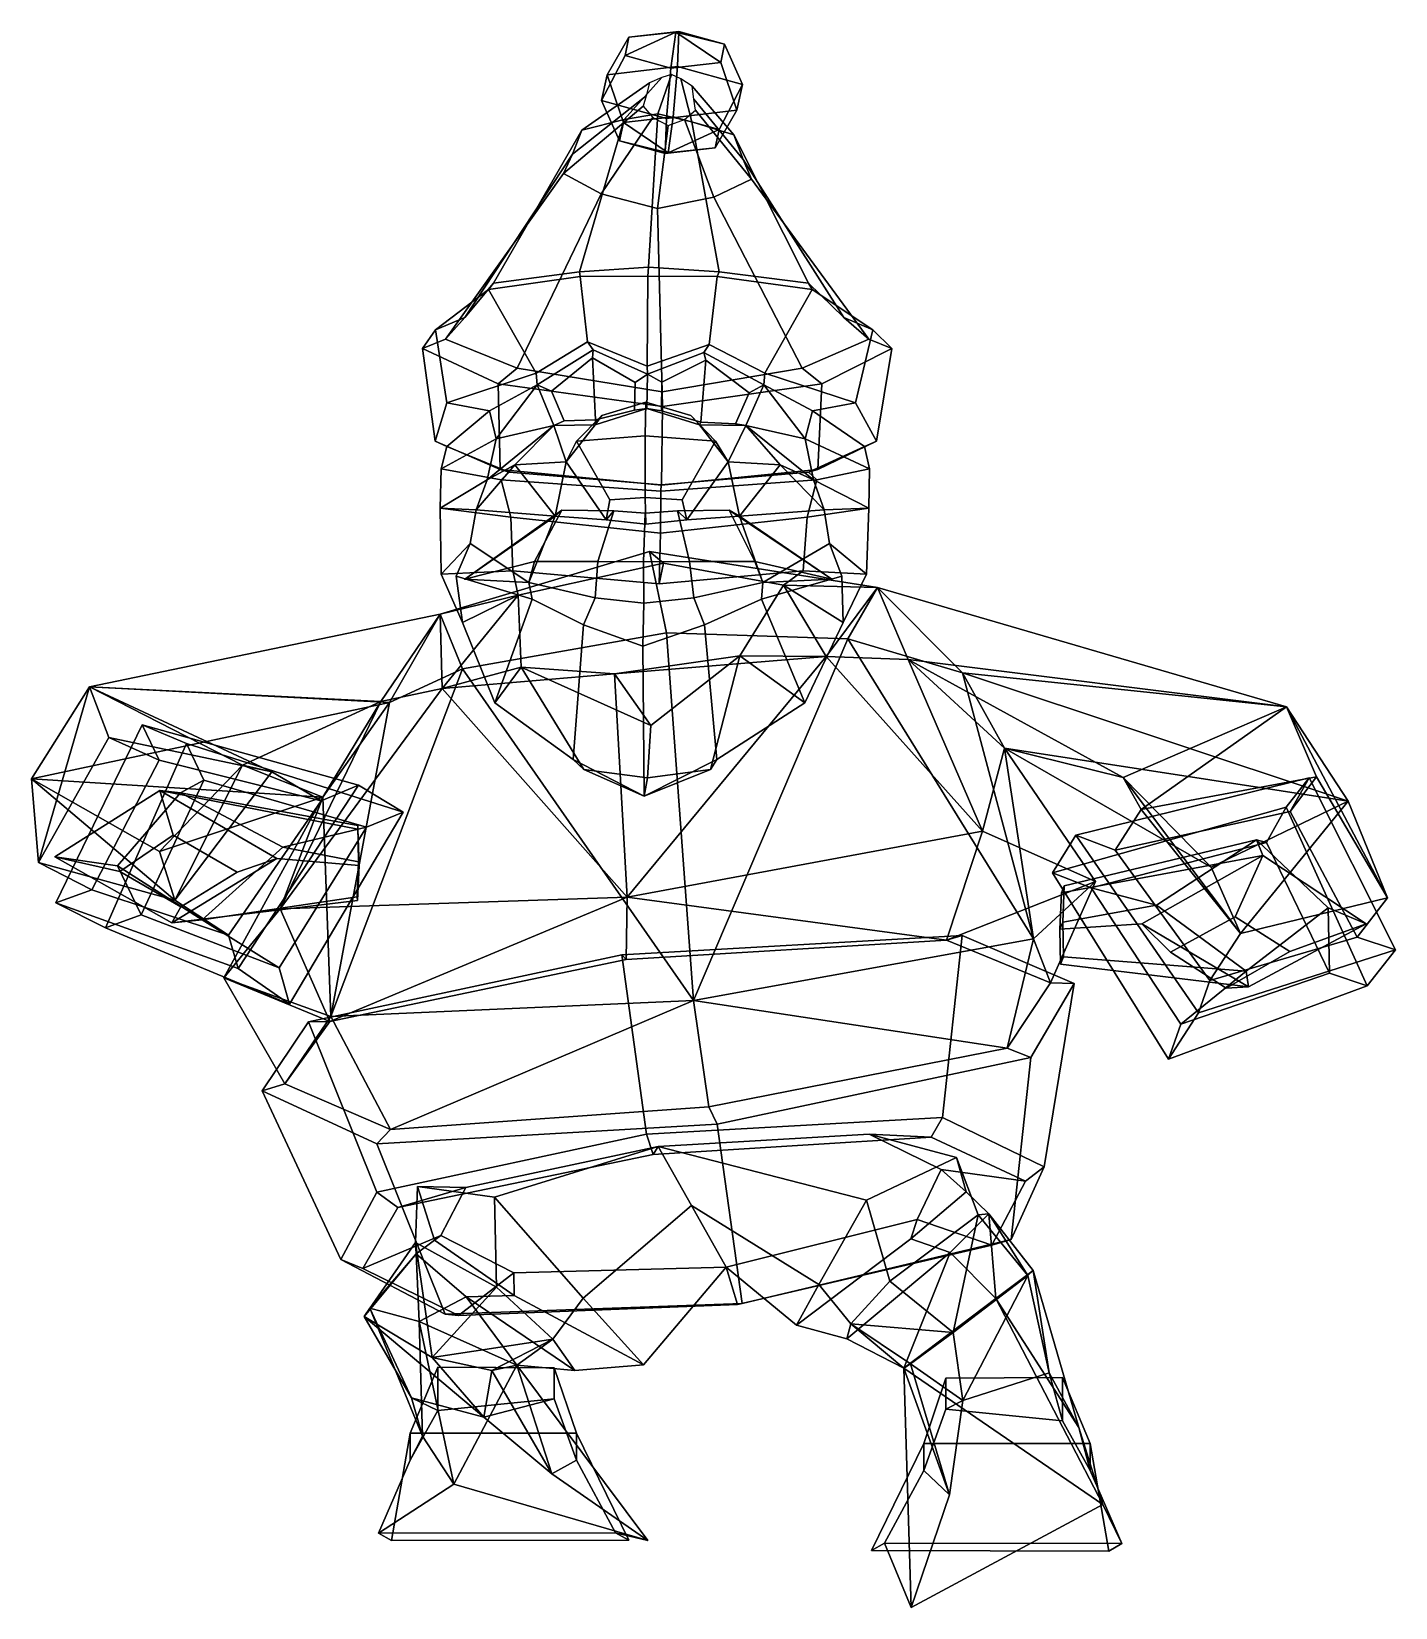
# Model space of a CAD drawing. Extents: x -198 to 201, y -173 to 289.
import ezdxf

# ---------------------------------------------------------------- set-up
doc = ezdxf.new("R2010")
doc.units = 0

msp = doc.modelspace()

# ---------------------------------------------------------------- linework, layer by layer
for p in [(-71.050079, 128.455215, 104.336121), (36.348152, 128.455215, 108.256241)]:
    msp.add_point(p)
for points in [[(-31.06127, 268.589142, -19.453114), (-24.20812, 281.7659, -16.313005), (-23.064241, 287.126831, -30.512926), (-29.443573, 276.170654, -39.534912)], [(-23.064241, 287.126831, -30.512926), (-8.489951, 288.801422, -36.947487), (-8.8324, 278.538818, -48.634682), (-29.443573, 276.170654, -39.534912)], [(-10.777716, 278.079529, -8.547587), (-9.29573, 288.611145, -20.34284), (-24.20812, 281.7659, -16.313005)], [(-24.20812, 281.7659, -16.313005), (-9.29573, 288.611145, -20.34284), (-23.064241, 287.126831, -30.512926)], [(-9.29573, 288.611145, -20.34284), (-8.489951, 288.801422, -36.947487), (-23.064241, 287.126831, -30.512926)], [(-10.777716, 278.079529, -8.547587), (3.796602, 279.754089, -14.982089), (-9.29573, 288.611145, -20.34284)], [(-9.29573, 288.611145, -20.34284), (4.940482, 285.115021, -29.182009), (-8.489951, 288.801422, -36.947487)], [(3.796602, 279.754089, -14.982089), (4.940482, 285.115021, -29.182009), (-9.29573, 288.611145, -20.34284)], [(4.940482, 285.115021, -29.182009), (10.161077, 273.325531, -37.652714), (-8.8324, 278.538818, -48.634682), (-8.489951, 288.801422, -36.947487)], [(-12.067785, 263.375854, -8.471176), (-10.777716, 278.079529, -8.547587), (-24.20812, 281.7659, -16.313005), (-31.06127, 268.589142, -19.453114)], [(8.543381, 265.744019, -17.570917), (10.161077, 273.325531, -37.652714), (4.940482, 285.115021, -29.182009), (3.796602, 279.754089, -14.982089)], [(-24.696762, 262.160522, -42.123684), (-29.443573, 276.170654, -39.534912), (-8.8324, 278.538818, -48.634682), (-10.122472, 263.835114, -48.558243)], [(-12.067785, 263.375854, -8.471176), (8.543381, 265.744019, -17.570917), (3.796602, 279.754089, -14.982089), (-10.777716, 278.079529, -8.547587)], [(3.307959, 260.148712, -40.792767), (-10.122472, 263.835114, -48.558243), (-8.8324, 278.538818, -48.634682), (10.161077, 273.325531, -37.652714)], [(-17.006067, 273.734985, -17.50317), (-18.027136, 269.957275, -19.349293), (-39.625137, 252.912521, 25.135687), (-36.818115, 259.935181, 35.981495)], [(-13.447915, 275.349091, -16.4613), (-17.006067, 273.734985, -17.50317), (-36.818115, 259.935181, 35.981495), (-24.495626, 263.008026, 41.699009)], [(-31.06127, 268.589142, -19.453114), (-29.443573, 276.170654, -39.534912), (-24.696762, 262.160522, -42.123684), (-25.840643, 256.799622, -27.923761)], [(-10.603908, 276.235962, -15.816788), (-13.447915, 275.349091, -16.4613), (-24.495626, 263.008026, 41.699009), (-14.557623, 264.71698, 45.148949)], [(-10.603908, 276.235962, -15.816788), (-14.557623, 264.71698, 45.148949), (-4.645287, 262.398163, 42.517155), (-7.901214, 274.950653, -16.197695)], [(-7.901214, 274.950653, -16.197695), (-4.645287, 262.398163, 42.517155), (7.633221, 258.569427, 37.813583), (-4.585207, 272.842682, -16.912872)], [(-4.585207, 272.842682, -16.912872), (7.633221, 258.569427, 37.813583), (10.349657, 251.37706, 27.195433), (-4.062878, 268.954102, -18.685646)], [(8.543381, 265.744019, -17.570917), (2.164079, 254.787811, -26.592844), (3.307959, 260.148712, -40.792767), (10.161077, 273.325531, -37.652714)], [(-18.027136, 269.957275, -19.349293), (-18.934801, 266.916046, -20.842447), (-42.190113, 247.256989, 16.374603), (-39.625137, 252.912521, 25.135687)], [(-12.067785, 263.375854, -8.471176), (-31.06127, 268.589142, -19.453114), (-25.840643, 256.799622, -27.923761), (-12.410236, 253.113251, -20.158344)], [(-4.062878, 268.954102, -18.685646), (10.349657, 251.37706, 27.195433), (12.841571, 245.566147, 18.642773), (-3.557517, 265.811371, -20.111645)], [(-62.720924, 215.134155, 73.051201), (-37.520065, 218.461319, 86.868484), (-24.495626, 263.008026, 41.699009), (-36.818115, 259.935181, 35.981495)], [(-18.934801, 266.916046, -20.842447), (-16.04373, 263.671783, -22.122456), (-31.175653, 241.313126, 8.36776), (-42.190113, 247.256989, 16.374603)], [(-17.361423, 219.810532, 95.146271), (-14.557623, 264.71698, 45.148949), (-24.495626, 263.008026, 41.699009), (-37.520065, 218.461319, 86.868484)], [(-16.04373, 263.671783, -22.122456), (-11.575263, 261.305054, -22.865013), (-14.734052, 237.031601, 3.345424), (-31.175653, 241.313126, 8.36776)], [(-11.604473, 253.303467, -36.762936), (-24.696762, 262.160522, -42.123684), (-10.122472, 263.835114, -48.558243)], [(-17.361423, 219.810532, 95.146271), (3.347054, 218.461319, 88.360161), (-4.645287, 262.398163, 42.517155), (-14.557623, 264.71698, 45.148949)], [(-6.84186, 263.010712, -21.685137), (1.755671, 240.301315, 9.725045), (-14.734052, 237.031601, 3.345424), (-11.575263, 261.305054, -22.865013)], [(-12.067785, 263.375854, -8.471176), (-12.410236, 253.113251, -20.158344), (2.164079, 254.787811, -26.592844), (8.543381, 265.744019, -17.570917)], [(-11.604473, 253.303467, -36.762936), (-10.122472, 263.835114, -48.558243), (3.307959, 260.148712, -40.792767)], [(-3.557517, 265.811371, -20.111645), (12.841571, 245.566147, 18.642773), (1.755671, 240.301315, 9.725045), (-6.84186, 263.010712, -21.685137)], [(-71.071281, 205.081528, 45.725235), (-62.720924, 215.134155, 73.051201), (-36.818115, 259.935181, 35.981495), (-39.625137, 252.912521, 25.135687)], [(-25.840643, 256.799622, -27.923761), (-24.696762, 262.160522, -42.123684), (-11.604473, 253.303467, -36.762936)], [(2.164079, 254.787811, -26.592844), (-11.604473, 253.303467, -36.762936), (3.307959, 260.148712, -40.792767)], [(29.488205, 215.134155, 76.416908), (7.633221, 258.569427, 37.813583), (-4.645287, 262.398163, 42.517155), (3.347054, 218.461319, 88.360161)], [(39.808533, 205.081528, 49.772442), (10.349657, 251.37706, 27.195433), (7.633221, 258.569427, 37.813583), (29.488205, 215.134155, 76.416908)], [(-12.410236, 253.113251, -20.158344), (-25.840643, 256.799622, -27.923761), (-11.604473, 253.303467, -36.762936)], [(-12.410236, 253.113251, -20.158344), (-11.604473, 253.303467, -36.762936), (2.164079, 254.787811, -26.592844)], [(-76.708496, 198.789337, 22.552797), (-71.071281, 205.081528, 45.725235), (-39.625137, 252.912521, 25.135687), (-42.190113, 247.256989, 16.374603)], [(47.120121, 198.789337, 27.072645), (12.841571, 245.566147, 18.642773), (10.349657, 251.37706, 27.195433), (39.808533, 205.081528, 49.772442)], [(-55.743332, 190.250748, 3.058831), (-76.708496, 198.789337, 22.552797), (-42.190113, 247.256989, 16.374603), (-31.175653, 241.313126, 8.36776)], [(27.631927, 190.250748, 6.102097), (1.755671, 240.301315, 9.725045), (12.841571, 245.566147, 18.642773), (47.120121, 198.789337, 27.072645)], [(-13.374634, 183.362015, -14.078478), (-55.743332, 190.250748, 3.058831), (-31.175653, 241.313126, 8.36776), (-14.734052, 237.031601, 3.345424)], [(-13.374634, 183.362015, -14.078478), (-14.734052, 237.031601, 3.345424), (1.755671, 240.301315, 9.725045), (27.631927, 190.250748, 6.102097)], [(-37.314274, 217.060028, 92.240631), (-37.520065, 218.461319, 86.868484), (-62.720924, 215.134155, 73.051201), (-64.190781, 213.30127, 78.127312)], [(-35.157627, 197.953827, 99.919212), (-37.314274, 217.060028, 92.240631), (-64.190781, 213.30127, 78.127312), (-50.217987, 188.760406, 89.285301)], [(-17.514179, 217.225815, 99.331207), (-17.361423, 219.810532, 95.146271), (-37.520065, 218.461319, 86.868484), (-37.314274, 217.060028, 92.240631)], [(-17.763557, 190.836304, 106.16333), (-17.514179, 217.225815, 99.331207), (-37.314274, 217.060028, 92.240631), (-35.157627, 197.953827, 99.919212)], [(-17.763557, 190.836304, 106.16333), (0.449171, 197.219086, 101.415512), (2.750162, 217.060028, 93.703018), (-17.514179, 217.225815, 99.331207)], [(-17.514179, 217.225815, 99.331207), (2.750162, 217.060028, 93.703018), (3.347054, 218.461319, 88.360161), (-17.361423, 219.810532, 95.146271)], [(0.449171, 197.219086, 101.415512), (16.735472, 188.760406, 91.729164), (30.584078, 213.30127, 81.586678), (2.750162, 217.060028, 93.703018)], [(2.750162, 217.060028, 93.703018), (30.584078, 213.30127, 81.586678), (29.488205, 215.134155, 76.416908), (3.347054, 218.461319, 88.360161)], [(-64.190781, 213.30127, 78.127312), (-62.720924, 215.134155, 73.051201), (-71.071281, 205.081528, 45.725235), (-79.716049, 201.524338, 47.479832)], [(-50.217987, 188.760406, 89.285301), (-64.190781, 213.30127, 78.127312), (-79.716049, 201.524338, 47.479832), (-76.367157, 180.071411, 70.375542)], [(16.735472, 188.760406, 91.729164), (43.293186, 180.071411, 74.74324), (48.302364, 201.524338, 52.152607), (30.584078, 213.30127, 81.586678)], [(30.584078, 213.30127, 81.586678), (48.302364, 201.524338, 52.152607), (39.808533, 205.081528, 49.772442), (29.488205, 215.134155, 76.416908)], [(-79.716049, 201.524338, 47.479832), (-71.071281, 205.081528, 45.725235), (-76.708496, 198.789337, 22.552797), (-83.439171, 196.041107, 21.278479)], [(48.302364, 201.524338, 52.152607), (53.925785, 196.041107, 26.29241), (47.120121, 198.789337, 27.072645), (39.808533, 205.081528, 49.772442)], [(-76.367157, 180.071411, 70.375542), (-79.716049, 201.524338, 47.479832), (-83.439171, 196.041107, 21.278479), (-79.736031, 168.874542, 33.116993)], [(-83.439171, 196.041107, 21.278479), (-76.708496, 198.789337, 22.552797), (-55.743332, 190.250748, 3.058831), (-61.349529, 185.648163, 0.033738)], [(53.925785, 196.041107, 26.29241), (33.443752, 185.648163, 3.493771), (27.631927, 190.250748, 6.102097), (47.120121, 198.789337, 27.072645)], [(43.293186, 180.071411, 74.74324), (49.369415, 168.874542, 37.829445), (53.925785, 196.041107, 26.29241), (48.302364, 201.524338, 52.152607)], [(-79.736031, 168.874542, 33.116993), (-83.439171, 196.041107, 21.278479), (-61.349529, 185.648163, 0.033738), (-60.72176, 160.615875, 8.197614)], [(-35.157627, 197.953827, 99.919212), (-50.217987, 188.760406, 89.285301), (-49.878128, 185.357773, 88.266167), (-33.502556, 195.608307, 99.013283)], [(-33.690514, 193.304886, 96.830078), (-33.502556, 195.608307, 99.013283), (-49.878128, 185.357773, 88.266167), (-45.731647, 183.525085, 88.564758)], [(-17.763557, 190.836304, 106.16333), (-35.157627, 197.953827, 99.919212), (-33.502556, 195.608307, 99.013283), (-17.671362, 188.468582, 103.637466)], [(-33.690514, 193.304886, 96.830078), (-21.280371, 186.045181, 100.955727), (-17.671362, 188.468582, 103.637466), (-33.502556, 195.608307, 99.013283)], [(-17.763557, 190.836304, 106.16333), (-17.671362, 188.468582, 103.637466), (-1.135453, 194.87355, 100.391335), (0.449171, 197.219086, 101.415512)], [(-0.524357, 192.62796, 98.007912), (-1.135453, 194.87355, 100.391335), (-17.671362, 188.468582, 103.637466), (-13.414076, 186.193481, 101.395004)], [(0.449171, 197.219086, 101.415512), (-1.135453, 194.87355, 100.391335), (16.470816, 185.357773, 90.687958), (16.735472, 188.760406, 91.729164)], [(-0.524357, 192.62796, 98.007912), (12.160519, 183.081757, 88.133011), (16.470816, 185.357773, 90.687958), (-1.135453, 194.87355, 100.391335)], [(49.369415, 168.874542, 37.829445), (32.222473, 160.615875, 11.590155), (33.443752, 185.648163, 3.493771), (53.925785, 196.041107, 26.29241)], [(-61.349529, 185.648163, 0.033738), (-55.743332, 190.250748, 3.058831), (-13.374634, 183.362015, -14.078478), (-13.239985, 179.068069, -17.767389)], [(-32.867844, 175.163101, 99.768433), (-33.690514, 193.304886, 96.830078), (-45.731647, 183.525085, 88.564758), (-42.05891, 174.89064, 94.088188)], [(-21.280371, 186.045181, 100.955727), (-33.690514, 193.304886, 96.830078), (-32.867844, 175.163101, 99.768433), (-21.392225, 177.934814, 104.020149)], [(-13.414076, 186.193481, 101.395004), (-13.536622, 177.774292, 104.75238), (-1.973879, 174.466888, 100.411911), (-0.524357, 192.62796, 98.007912)], [(33.443752, 185.648163, 3.493771), (-13.239985, 179.068069, -17.767389), (-13.374634, 183.362015, -14.078478), (27.631927, 190.250748, 6.102097)], [(-1.973879, 174.466888, 100.411911), (8.139403, 173.986969, 94.220963), (12.160519, 183.081757, 88.133011), (-0.524357, 192.62796, 98.007912)], [(-63.847141, 177.767029, 71.991493), (-49.878128, 185.357773, 88.266167), (-50.217987, 188.760406, 89.285301), (-76.367157, 180.071411, 70.375542)], [(-61.905876, 169.559921, 74.690918), (-49.878128, 185.357773, 88.266167), (-63.847141, 177.767029, 71.991493)], [(-45.041931, 173.436447, 95.433784), (-49.878128, 185.357773, 88.266167), (-61.905876, 169.559921, 74.690918)], [(-60.72176, 160.615875, 8.197614), (-61.349529, 185.648163, 0.033738), (-13.239985, 179.068069, -17.767389), (-13.528063, 155.996368, -9.875093)], [(-42.05891, 174.89064, 94.088188), (-45.731647, 183.525085, 88.564758), (-49.878128, 185.357773, 88.266167), (-45.041931, 173.436447, 95.433784)], [(-21.392225, 177.934814, 104.020149), (-17.809837, 178.41626, 107.431267), (-17.671362, 188.468582, 103.637466), (-21.280371, 186.045181, 100.955727)], [(-13.536622, 177.774292, 104.75238), (-13.414076, 186.193481, 101.395004), (-17.671362, 188.468582, 103.637466), (-17.809837, 178.41626, 107.431267)], [(32.222473, 160.615875, 11.590155), (-13.528063, 155.996368, -9.875093), (-13.239985, 179.068069, -17.767389), (33.443752, 185.648163, 3.493771)], [(8.139403, 173.986969, 94.220963), (11.124932, 173.436447, 97.483925), (16.470816, 185.357773, 90.687958), (12.160519, 183.081757, 88.133011)], [(11.124932, 173.436447, 97.483925), (28.555771, 169.559921, 77.992844), (16.470816, 185.357773, 90.687958)], [(30.688675, 177.767029, 75.442131), (43.293186, 180.071411, 74.74324), (16.735472, 188.760406, 91.729164), (16.470816, 185.357773, 90.687958)], [(28.555771, 169.559921, 77.992844), (30.688675, 177.767029, 75.442131), (16.470816, 185.357773, 90.687958)], [(-76.367157, 180.071411, 70.375542), (-79.736031, 168.874542, 33.116993), (-76.386086, 167.316055, 34.978184), (-63.847141, 177.767029, 71.991493)], [(-18.338703, 170.48584, 129.239761), (-18.082521, 180.328247, 122.221275), (-31.0187, 176.427734, 119.05162), (-38.445671, 168.898376, 122.069267)], [(-18.082521, 180.328247, 122.221275), (-17.809837, 178.41626, 107.431267), (-32.933727, 173.657166, 102.505188), (-31.0187, 176.427734, 119.05162)], [(-18.338703, 170.48584, 129.239761), (2.237518, 168.898376, 123.55423), (-4.949688, 176.427734, 120.003166), (-18.082521, 180.328247, 122.221275)], [(-18.082521, 180.328247, 122.221275), (-4.949688, 176.427734, 120.003166), (-2.367064, 173.657166, 103.620903), (-17.809837, 178.41626, 107.431267)], [(43.293186, 180.071411, 74.74324), (30.688675, 177.767029, 75.442131), (45.8927, 167.316055, 39.44146), (49.369415, 168.874542, 37.829445)], [(-63.847141, 177.767029, 71.991493), (-76.386086, 167.316055, 34.978184), (-78.049339, 160.836136, 37.929138), (-61.905876, 169.559921, 74.690918)], [(-38.445671, 168.898376, 122.069267), (-31.0187, 176.427734, 119.05162), (-32.933727, 173.657166, 102.505188), (-41.460571, 162.792542, 105.020775)], [(-32.867844, 175.163101, 99.768433), (-32.933727, 173.657166, 102.505188), (-17.809837, 178.41626, 107.431267), (-21.392225, 177.934814, 104.020149)], [(-1.973879, 174.466888, 100.411911), (-13.536622, 177.774292, 104.75238), (-17.809837, 178.41626, 107.431267), (-2.367064, 173.657166, 103.620903)], [(2.237518, 168.898376, 123.55423), (5.953695, 162.792542, 106.751434), (-2.367064, 173.657166, 103.620903), (-4.949688, 176.427734, 120.003166)], [(30.688675, 177.767029, 75.442131), (28.555771, 169.559921, 77.992844), (47.336376, 160.836136, 42.505821), (45.8927, 167.316055, 39.44146)], [(-64.53801, 157.606628, 77.632729), (-45.041931, 173.436447, 95.433784), (-61.905876, 169.559921, 74.690918)], [(-56.459682, 161.983902, 101.461334), (-45.041931, 173.436447, 95.433784), (-64.53801, 157.606628, 77.632729)], [(-56.459682, 161.983902, 101.461334), (-41.460571, 162.792542, 105.020775), (-45.041931, 173.436447, 95.433784)], [(-32.867844, 175.163101, 99.768433), (-42.05891, 174.89064, 94.088188), (-45.041931, 173.436447, 95.433784), (-32.933727, 173.657166, 102.505188)], [(-41.460571, 162.792542, 105.020775), (-32.933727, 173.657166, 102.505188), (-45.041931, 173.436447, 95.433784)], [(-1.973879, 174.466888, 100.411911), (-2.367064, 173.657166, 103.620903), (11.124932, 173.436447, 97.483925), (8.139403, 173.986969, 94.220963)], [(5.953695, 162.792542, 106.751434), (11.124932, 173.436447, 97.483925), (-2.367064, 173.657166, 103.620903)], [(21.172388, 161.983871, 104.294968), (11.124932, 173.436447, 97.483925), (5.953695, 162.792542, 106.751434)], [(21.172388, 161.983871, 104.294968), (30.966434, 157.606628, 81.118721), (11.124932, 173.436447, 97.483925)], [(30.966434, 157.606628, 81.118721), (28.555771, 169.559921, 77.992844), (11.124932, 173.436447, 97.483925)], [(-79.736031, 168.874542, 33.116993), (-60.72176, 160.615875, 8.197614), (-58.098881, 159.830551, 9.598696), (-76.386086, 167.316055, 34.978184)], [(-61.905876, 169.559921, 74.690918), (-78.049339, 160.836136, 37.929138), (-78.268761, 149.310364, 43.323635), (-64.53801, 157.606628, 77.632729)], [(-78.049339, 160.836136, 37.929138), (-76.386086, 167.316055, 34.978184), (-58.098881, 159.830551, 9.598696), (-60.42202, 157.615372, 7.740904)], [(-28.69442, 151.681732, 121.887657), (-38.445671, 168.898376, 122.069267), (-41.460571, 162.792542, 105.020775), (-29.749701, 145.823837, 109.72448)], [(-18.280691, 152.360489, 127.650406), (-18.338703, 170.48584, 129.239761), (-38.445671, 168.898376, 122.069267), (-28.69442, 151.681732, 121.887657)], [(-18.280691, 152.360489, 127.650406), (-7.474542, 151.681732, 122.662193), (2.237518, 168.898376, 123.55423), (-18.338703, 170.48584, 129.239761)], [(-7.474542, 151.681732, 122.662193), (-6.068936, 145.823837, 110.588844), (5.953695, 162.792542, 106.751434), (2.237518, 168.898376, 123.55423)], [(28.555771, 169.559921, 77.992844), (30.966434, 157.606628, 81.118721), (47.161934, 149.310364, 47.901962), (47.336376, 160.836136, 42.505821)], [(49.369415, 168.874542, 37.829445), (45.8927, 167.316055, 39.44146), (29.504431, 159.830551, 12.796288), (32.222473, 160.615875, 11.590155)], [(47.336376, 160.836136, 42.505821), (31.956821, 157.615341, 11.112808), (29.504431, 159.830551, 12.796288), (45.8927, 167.316055, 39.44146)], [(-67.768204, 148.817749, 79.274384), (-56.459682, 161.983902, 101.461334), (-64.53801, 157.606628, 77.632729)], [(-44.61433, 146.906631, 102.611732), (-56.459682, 161.983902, 101.461334), (-67.768204, 148.817749, 79.274384)], [(-44.61433, 146.906631, 102.611732), (-41.460571, 162.792542, 105.020775), (-56.459682, 161.983902, 101.461334)], [(-29.749701, 145.823837, 109.72448), (-41.460571, 162.792542, 105.020775), (-44.61433, 146.906631, 102.611732)], [(-6.068936, 145.823837, 110.588844), (9.27469, 146.906631, 104.578728), (5.953695, 162.792542, 106.751434)], [(9.27469, 146.906631, 104.578728), (21.172388, 161.983871, 104.294968), (5.953695, 162.792542, 106.751434)], [(9.27469, 146.906631, 104.578728), (34.068352, 148.817749, 82.991501), (21.172388, 161.983871, 104.294968)], [(34.068352, 148.817749, 82.991501), (30.966434, 157.606628, 81.118721), (21.172388, 161.983871, 104.294968)], [(-78.268761, 149.310364, 43.323635), (-78.049339, 160.836136, 37.929138), (-60.42202, 157.615372, 7.740904), (-57.637215, 146.644058, 9.199933)], [(-64.53801, 157.606628, 77.632729), (-78.268761, 149.310364, 43.323635), (-67.768204, 148.817749, 79.274384)], [(-60.72176, 160.615875, 8.197614), (-13.528063, 155.996368, -9.875093), (-13.667585, 156.110382, -6.052639), (-58.098881, 159.830551, 9.598696)], [(-60.42202, 157.615372, 7.740904), (-58.098881, 159.830551, 9.598696), (-13.667585, 156.110382, -6.052639), (-13.68095, 154.223053, -5.686501)], [(-57.637215, 146.644058, 9.199933), (-60.42202, 157.615372, 7.740904), (-13.68095, 154.223053, -5.686501), (-13.857588, 141.917786, -0.847471)], [(29.073059, 146.644058, 12.364929), (-13.857588, 141.917786, -0.847471), (-13.68095, 154.223053, -5.686501), (31.956821, 157.615341, 11.112808)], [(31.956821, 157.615341, 11.112808), (-13.68095, 154.223053, -5.686501), (-13.667585, 156.110382, -6.052639), (29.504431, 159.830551, 12.796288)], [(32.222473, 160.615875, 11.590155), (29.504431, 159.830551, 12.796288), (-13.667585, 156.110382, -6.052639), (-13.528063, 155.996368, -9.875093)], [(47.161934, 149.310364, 47.901962), (29.073059, 146.644058, 12.364929), (31.956821, 157.615341, 11.112808), (47.336376, 160.836136, 42.505821)], [(30.966434, 157.606628, 81.118721), (34.068352, 148.817749, 82.991501), (47.161934, 149.310364, 47.901962)], [(-18.280691, 152.360489, 127.650406), (-28.69442, 151.681732, 121.887657), (-29.749701, 145.823837, 109.72448), (-18.150896, 144.592728, 116.775101)], [(-18.280691, 152.360489, 127.650406), (-18.150896, 144.592728, 116.775101), (-6.068936, 145.823837, 110.588844), (-7.474542, 151.681732, 122.662193)], [(-69.529884, 138.911163, 82.051231), (-67.768204, 148.817749, 79.274384), (-78.268761, 149.310364, 43.323635), (-78.059418, 129.996933, 49.949379)], [(-78.059418, 129.996933, 49.949379), (-78.268761, 149.310364, 43.323635), (-57.637215, 146.644058, 9.199933), (-57.084942, 130.917526, 16.525433)], [(-50.656494, 133.714996, 123.363312), (-42.69643, 148.70108, 117.096527), (-71.050079, 128.455215, 104.336121)], [(-42.69643, 148.70108, 117.096527), (-44.61433, 146.906631, 102.611732), (-71.050079, 128.455215, 104.336121)], [(-69.529884, 138.911163, 82.051231), (-52.387867, 127.526726, 114.226685), (-44.61433, 146.906631, 102.611732), (-67.768204, 148.817749, 79.274384)], [(-27.526394, 148.488235, 117.831802), (-42.69643, 148.70108, 117.096527), (-50.656494, 133.714996, 123.363312), (-32.185879, 133.632217, 133.281174)], [(-42.69643, 148.70108, 117.096527), (-27.526394, 148.488235, 117.831802), (-29.749701, 145.823837, 109.72448), (-44.61433, 146.906631, 102.611732)], [(-32.185879, 133.632217, 133.281174), (-18.798105, 133.597839, 134.506454), (-18.315125, 147.807602, 121.274399), (-27.526394, 148.488235, 117.831802)], [(-18.315125, 147.807602, 121.274399), (-18.150896, 144.592728, 116.775101), (-29.749701, 145.823837, 109.72448), (-27.526394, 148.488235, 117.831802)], [(-5.356632, 133.632217, 134.260452), (-8.877385, 148.488235, 118.512505), (-18.315125, 147.807602, 121.274399), (-18.798105, 133.597839, 134.506454)], [(-18.315125, 147.807602, 121.274399), (-8.877385, 148.488235, 118.512505), (-6.068936, 145.823837, 110.588844), (-18.150896, 144.592728, 116.775101)], [(-8.877385, 148.488235, 118.512505), (-5.356632, 133.632217, 134.260452), (13.787889, 133.714996, 125.715584), (6.305886, 148.70105, 118.885155)], [(6.305886, 148.70105, 118.885155), (9.27469, 146.906631, 104.578728), (-6.068936, 145.823837, 110.588844), (-8.877385, 148.488235, 118.512505)], [(13.787889, 133.714996, 125.715584), (36.348152, 128.455215, 108.256241), (6.305886, 148.70105, 118.885155)], [(6.305886, 148.70105, 118.885155), (36.348152, 128.455215, 108.256241), (9.27469, 146.906631, 104.578728)], [(35.622894, 138.911163, 85.889389), (34.068352, 148.817749, 82.991501), (9.27469, 146.906631, 104.578728), (16.180754, 127.526726, 116.729492)], [(46.470108, 129.996933, 54.494808), (27.988197, 130.917526, 19.630671), (29.073059, 146.644058, 12.364929), (47.161934, 149.310364, 47.901962)], [(35.622894, 138.911163, 85.889389), (46.470108, 129.996933, 54.494808), (47.161934, 149.310364, 47.901962), (34.068352, 148.817749, 82.991501)], [(-71.050079, 128.455215, 104.336121), (-44.61433, 146.906631, 102.611732), (-52.387867, 127.526726, 114.226685)], [(-57.084942, 130.917526, 16.525433), (-57.637215, 146.644058, 9.199933), (-13.857588, 141.917786, -0.847471), (-14.174002, 127.097603, 7.821255)], [(27.988197, 130.917526, 19.630671), (-14.174002, 127.097603, 7.821255), (-13.857588, 141.917786, -0.847471), (29.073059, 146.644058, 12.364929)], [(36.348152, 128.455215, 108.256241), (16.180754, 127.526726, 116.729492), (9.27469, 146.906631, 104.578728)], [(-71.822479, 115.786774, 58.351437), (-73.590584, 129.365646, 87.830315), (-69.529884, 138.911163, 82.051231), (-78.059418, 129.996933, 49.949379)], [(-69.529884, 138.911163, 82.051231), (-73.590584, 129.365646, 87.830315), (-51.380928, 122.607986, 105.992607), (-52.387867, 127.526726, 114.226685)], [(35.622894, 138.911163, 85.889389), (16.180754, 127.526726, 116.729492), (15.776796, 122.607986, 108.443924), (39.251472, 129.365646, 91.949142)], [(39.637211, 115.786774, 62.419804), (46.470108, 129.996933, 54.494808), (35.622894, 138.911163, 85.889389), (39.251472, 129.365646, 91.949142)], [(-17.015965, 136.553909, -12.478396), (-12.085341, 112.827469, -62.181957), (-71.748589, 102.279053, -58.894566), (-78.26944, 118.20443, -13.54914)], [(-17.015965, 136.553909, -12.478396), (-78.26944, 118.20443, -13.54914), (-55.527271, 123.820152, 24.383326), (-12.974559, 133.131775, 2.918641)], [(-17.015965, 136.553909, -12.478396), (49.725574, 126.088821, -10.43744), (40.977703, 110.995811, -53.524021), (-12.085341, 112.827469, -62.181957)], [(-12.974559, 133.131775, 2.918641), (22.204844, 126.73011, 27.231667), (49.725574, 126.088821, -10.43744), (-17.015965, 136.553909, -12.478396)], [(-71.822479, 115.786774, 58.351437), (-78.059418, 129.996933, 49.949379), (-57.084942, 130.917526, 16.525433), (-55.527271, 123.820152, 24.383326)], [(-51.380928, 122.607986, 105.992607), (-73.590584, 129.365646, 87.830315), (-71.822479, 115.786774, 58.351437), (-62.264828, 92.335121, 81.992661)], [(-52.387867, 127.526726, 114.226685), (-50.656494, 133.714996, 123.363312), (-71.050079, 128.455215, 104.336121)], [(-55.527271, 123.820152, 24.383326), (-57.084942, 130.917526, 16.525433), (-14.174002, 127.097603, 7.821255), (-12.974559, 133.131775, 2.918641)], [(-32.185879, 133.632217, 133.281174), (-50.656494, 133.714996, 123.363312), (-52.387867, 127.526726, 114.226685), (-32.939861, 122.985992, 125.563896)], [(-18.798105, 133.597839, 134.506454), (-32.185879, 133.632217, 133.281174), (-32.939861, 122.985992, 125.563896), (-18.717705, 121.492767, 132.303665)], [(-18.798105, 133.597839, 134.506454), (-18.717705, 121.492767, 132.303665), (-4.042033, 122.985992, 126.618698), (-5.356632, 133.632217, 134.260452)], [(22.204844, 126.73011, 27.231667), (-12.974559, 133.131775, 2.918641), (-14.174002, 127.097603, 7.821255), (27.988197, 130.917526, 19.630671)], [(-5.356632, 133.632217, 134.260452), (-4.042033, 122.985992, 126.618698), (16.180754, 127.526726, 116.729492), (13.787889, 133.714996, 125.715584)], [(16.180754, 127.526726, 116.729492), (36.348152, 128.455215, 108.256241), (13.787889, 133.714996, 125.715584)], [(15.776796, 122.607986, 108.443924), (28.381437, 92.335121, 85.301323), (39.637211, 115.786774, 62.419804), (39.251472, 129.365646, 91.949142)], [(39.637211, 115.786774, 62.419804), (22.204844, 126.73011, 27.231667), (27.988197, 130.917526, 19.630671), (46.470108, 129.996933, 54.494808)], [(-36.382179, 115.109879, 129.724655), (-32.939861, 122.985992, 125.563896), (-52.387867, 127.526726, 114.226685), (-51.380928, 122.607986, 105.992607)], [(-0.912215, 115.109879, 131.019333), (15.776796, 122.607986, 108.443924), (16.180754, 127.526726, 116.729492), (-4.042033, 122.985992, 126.618698)], [(28.381437, 92.335121, 85.301323), (9.371877, 106.037689, 58.098328), (22.204844, 126.73011, 27.231667), (39.637211, 115.786774, 62.419804)], [(34.639545, 105.882332, 45.141018), (22.204844, 126.73011, 27.231667), (9.371877, 106.037689, 58.098328)], [(49.725574, 126.088821, -10.43744), (22.204844, 126.73011, 27.231667), (34.639545, 105.882332, 45.141018)], [(58.651009, 105.014595, 33.708412), (49.725574, 126.088821, -10.43744), (34.639545, 105.882332, 45.141018)], [(74.547562, 101.041908, -41.586048), (40.977703, 110.995811, -53.524021), (49.725574, 126.088821, -10.43744)], [(58.651009, 105.014595, 33.708412), (169.415436, 91.105835, 39.230137), (49.725574, 126.088821, -10.43744)], [(74.547562, 101.041908, -41.586048), (49.725574, 126.088821, -10.43744), (169.415436, 91.105835, 39.230137)], [(-78.26944, 118.20443, -13.54914), (-77.756493, 96.500938, 39.35622), (-55.527271, 123.820152, 24.383326)], [(-77.756493, 96.500938, 39.35622), (-54.58395, 102.722778, 54.853603), (-55.527271, 123.820152, 24.383326)], [(-62.264828, 92.335121, 81.992661), (-71.822479, 115.786774, 58.351437), (-55.527271, 123.820152, 24.383326), (-54.58395, 102.722778, 54.853603)], [(-39.359581, 75.67588, 121.067993), (-36.382179, 115.109879, 129.724655), (-51.380928, 122.607986, 105.992607), (-62.264828, 92.335121, 81.992661)], [(-18.954475, 108.919502, 138.790421), (-18.717705, 121.492767, 132.303665), (-32.939861, 122.985992, 125.563896), (-36.382179, 115.109879, 129.724655)], [(-18.954475, 108.919502, 138.790421), (-0.912215, 115.109879, 131.019333), (-4.042033, 122.985992, 126.618698), (-18.717705, 121.492767, 132.303665)], [(2.688372, 75.67588, 122.602768), (28.381437, 92.335121, 85.301323), (15.776796, 122.607986, 108.443924), (-0.912215, 115.109879, 131.019333)], [(-95.64476, 92.681786, 26.912783), (-78.26944, 118.20443, -13.54914), (-180.944092, 96.938896, 19.699966)], [(-93.159302, 92.409416, -47.182228), (-180.944092, 96.938896, 19.699966), (-78.26944, 118.20443, -13.54914)], [(-95.64476, 92.681786, 26.912783), (-77.756493, 96.500938, 39.35622), (-78.26944, 118.20443, -13.54914)], [(-93.159302, 92.409416, -47.182228), (-78.26944, 118.20443, -13.54914), (-71.748589, 102.279053, -58.894566)], [(-4.191146, 5.172565, -112.112579), (-71.748589, 102.279053, -58.894566), (-12.085341, 112.827469, -62.181957)], [(-18.56547, 65.000404, 128.132904), (-18.954475, 108.919502, 138.790421), (-36.382179, 115.109879, 129.724655), (-39.359581, 75.67588, 121.067993)], [(-18.56547, 65.000404, 128.132904), (2.688372, 75.67588, 122.602768), (-0.912215, 115.109879, 131.019333), (-18.954475, 108.919502, 138.790421)], [(-4.191146, 5.172565, -112.112579), (-12.085341, 112.827469, -62.181957), (40.977703, 110.995811, -53.524021)], [(95.340736, 23.260372, -70.102264), (-4.191146, 5.172565, -112.112579), (40.977703, 110.995811, -53.524021)], [(95.340736, 23.260372, -70.102264), (40.977703, 110.995811, -53.524021), (74.547562, 101.041908, -41.586048)], [(-110.280182, 0.49747, -83.969437), (-71.748589, 102.279053, -58.894566), (-4.191146, 5.172565, -112.112579)], [(-110.280182, 0.49747, -83.969437), (-93.159302, 92.409416, -47.182228), (-71.748589, 102.279053, -58.894566)], [(-27.260723, 100.74482, 45.487583), (-54.58395, 102.722778, 54.853603), (-77.756493, 96.500938, 39.35622)], [(-39.359581, 75.67588, 121.067993), (-62.264828, 92.335121, 81.992661), (-54.58395, 102.722778, 54.853603), (-36.272934, 72.798264, 105.02742)], [(-36.272934, 72.798264, 105.02742), (-54.58395, 102.722778, 54.853603), (-16.615355, 85.64341, 74.706329), (-17.603918, 70.363892, 101.78965)], [(-16.615355, 85.64341, 74.706329), (-54.58395, 102.722778, 54.853603), (-27.260723, 100.74482, 45.487583)], [(-16.615355, 85.64341, 74.706329), (-27.260723, 100.74482, 45.487583), (9.371877, 106.037689, 58.098328)], [(-27.260723, 100.74482, 45.487583), (34.639545, 105.882332, 45.141018), (9.371877, 106.037689, 58.098328)], [(-23.550535, 35.424637, 113.678276), (34.639545, 105.882332, 45.141018), (-27.260723, 100.74482, 45.487583)], [(-23.550535, 35.424637, 113.678276), (80.449661, 54.77132, 87.114723), (34.639545, 105.882332, 45.141018)], [(0.779366, 72.798264, 106.379852), (-17.603918, 70.363892, 101.78965), (-16.615355, 85.64341, 74.706329), (9.371877, 106.037689, 58.098328)], [(2.688372, 75.67588, 122.602768), (0.779366, 72.798264, 106.379852), (9.371877, 106.037689, 58.098328), (28.381437, 92.335121, 85.301323)], [(80.449661, 54.77132, 87.114723), (58.651009, 105.014595, 33.708412), (34.639545, 105.882332, 45.141018)], [(80.449661, 54.77132, 87.114723), (86.832176, 79.012848, -4.426152), (58.651009, 105.014595, 33.708412)], [(86.832176, 79.012848, -4.426152), (121.656548, 70.467445, 52.942009), (58.651009, 105.014595, 33.708412)], [(58.651009, 105.014595, 33.708412), (121.656548, 70.467445, 52.942009), (169.415436, 91.105835, 39.230137)], [(-93.159302, 92.409416, -47.182228), (-197.931076, 70.009277, -9.329786), (-180.944092, 96.938896, 19.699966)], [(-195.9021, 45.563457, 70.616493), (-180.944092, 96.938896, 19.699966), (-197.931076, 70.009277, -9.329786)], [(-195.9021, 45.563457, 70.616493), (-175.274643, 82.153625, 72.111244), (-180.944092, 96.938896, 19.699966)], [(-95.64476, 92.681786, 26.912783), (-180.944092, 96.938896, 19.699966), (-136.200241, 74.011925, 37.800644)], [(-127.620346, 72.059998, 47.22266), (-136.200241, 74.011925, 37.800644), (-180.944092, 96.938896, 19.699966)], [(-127.620346, 72.059998, 47.22266), (-180.944092, 96.938896, 19.699966), (-175.274643, 82.153625, 72.111244)], [(-23.550535, 35.424637, 113.678276), (-27.260723, 100.74482, 45.487583), (-77.756493, 96.500938, 39.35622)], [(95.340736, 23.260372, -70.102264), (74.547562, 101.041908, -41.586048), (86.832176, 79.012848, -4.426152)], [(74.547562, 101.041908, -41.586048), (169.415436, 91.105835, 39.230137), (187.442429, 63.47752, 11.48145)], [(86.832176, 79.012848, -4.426152), (74.547562, 101.041908, -41.586048), (187.442429, 63.47752, 11.48145)], [(-112.691154, 64.726051, -15.065299), (-197.931076, 70.009277, -9.329786), (-93.159302, 92.409416, -47.182228)], [(-112.691154, 64.726051, -15.065299), (-95.64476, 92.681786, 26.912783), (-136.200241, 74.011925, 37.800644)], [(-23.550535, 35.424637, 113.678276), (-77.756493, 96.500938, 39.35622), (-125.171257, 32.008419, 73.247551)], [(-125.171257, 32.008419, 73.247551), (-77.756493, 96.500938, 39.35622), (-95.64476, 92.681786, 26.912783)], [(-125.171257, 32.008419, 73.247551), (-95.64476, 92.681786, 26.912783), (-112.691154, 64.726051, -15.065299)], [(-110.280182, 0.49747, -83.969437), (-112.691154, 64.726051, -15.065299), (-93.159302, 92.409416, -47.182228)], [(126.890358, 61.114571, 71.737579), (169.415436, 91.105835, 39.230137), (121.656548, 70.467445, 52.942009)], [(126.890358, 61.114571, 71.737579), (178.211777, 70.663292, 88.154655), (169.415436, 91.105835, 39.230137)], [(199.011826, 35.199131, 78.464699), (187.442429, 63.47752, 11.48145), (169.415436, 91.105835, 39.230137)], [(199.011826, 35.199131, 78.464699), (169.415436, 91.105835, 39.230137), (178.211777, 70.663292, 88.154655)], [(-176.254471, 26.4729, 136.944077), (-152.526779, 80.417946, 141.286575), (-165.496628, 85.811386, 111.00666), (-190.792389, 33.784515, 107.03038)], [(-190.792389, 33.784515, 107.03038), (-165.496628, 85.811386, 111.00666), (-160.608475, 75.546722, 105.689415), (-180.229965, 37.565067, 103.316353)], [(-102.213432, 68.157333, 76.682579), (-165.496628, 85.811386, 111.00666), (-152.526779, 80.417946, 141.286575), (-89.09951, 60.293152, 107.084145)], [(-102.213432, 68.157333, 76.682579), (-113.12471, 63.605091, 80.325592), (-160.608475, 75.546722, 105.689415), (-165.496628, 85.811386, 111.00666)], [(-180.229965, 37.565067, 103.316353), (-160.608475, 75.546722, 105.689415), (-175.274643, 82.153625, 72.111244), (-195.9021, 45.563457, 70.616493)], [(-176.254471, 26.4729, 136.944077), (-165.859558, 30.230982, 133.30014), (-147.482254, 69.633453, 135.741898), (-152.526779, 80.417946, 141.286575)], [(-175.274643, 82.153625, 72.111244), (-160.608475, 75.546722, 105.689415), (-113.12471, 63.605091, 80.325592), (-127.620346, 72.059998, 47.22266)], [(-89.09951, 60.293152, 107.084145), (-152.526779, 80.417946, 141.286575), (-147.482254, 69.633453, 135.741898), (-99.833069, 55.852394, 110.678978)], [(80.449661, 54.77132, 87.114723), (113.51004, 39.999737, 1.398028), (86.832176, 79.012848, -4.426152)], [(113.51004, 39.999737, 1.398028), (95.340736, 23.260372, -70.102264), (86.832176, 79.012848, -4.426152)], [(147.407166, 44.202831, 21.717772), (121.656548, 70.467445, 52.942009), (86.832176, 79.012848, -4.426152)], [(147.407166, 44.202831, 21.717772), (86.832176, 79.012848, -4.426152), (187.442429, 63.47752, 11.48145)], [(-160.428696, 48.806904, 4.60651), (-112.691154, 64.726051, -15.065299), (-136.200241, 74.011925, 37.800644)], [(-156.015945, 34.558086, 49.019127), (-160.428696, 48.806904, 4.60651), (-136.200241, 74.011925, 37.800644)], [(-156.015945, 34.558086, 49.019127), (-136.200241, 74.011925, 37.800644), (-127.620346, 72.059998, 47.22266)], [(-18.56547, 65.000404, 128.132904), (-39.359581, 75.67588, 121.067993), (-36.272934, 72.798264, 105.02742)], [(-18.56547, 65.000404, 128.132904), (0.779366, 72.798264, 106.379852), (2.688372, 75.67588, 122.602768)], [(-160.428696, 48.806904, 4.60651), (-197.931076, 70.009277, -9.329786), (-112.691154, 64.726051, -15.065299)], [(-156.015945, 34.558086, 49.019127), (-195.9021, 45.563457, 70.616493), (-197.931076, 70.009277, -9.329786)], [(-156.015945, 34.558086, 49.019127), (-197.931076, 70.009277, -9.329786), (-160.428696, 48.806904, 4.60651)], [(-172.750732, 44.627815, 122.759689), (-154.275787, 65.962967, 123.307465), (-147.482254, 69.633453, 135.741898), (-165.859558, 30.230982, 133.30014)], [(-127.620346, 72.059998, 47.22266), (-113.12471, 63.605091, 80.325592), (-140.263855, 24.334286, 81.015732), (-156.015945, 34.558086, 49.019127)], [(-124.412384, 50.049309, 117.497589), (-99.833069, 55.852394, 110.678978), (-147.482254, 69.633453, 135.741898), (-154.275787, 65.962967, 123.307465)], [(-18.56547, 65.000404, 128.132904), (-36.272934, 72.798264, 105.02742), (-17.603918, 70.363892, 101.78965)], [(-18.56547, 65.000404, 128.132904), (-17.603918, 70.363892, 101.78965), (0.779366, 72.798264, 106.379852)], [(107.758781, 53.597012, 104.860115), (100.96003, 42.515961, 136.097656), (169.319794, 61.777634, 159.786591), (176.058563, 70.386124, 128.404236)], [(107.758781, 53.597012, 104.860115), (176.058563, 70.386124, 128.404236), (170.475479, 60.484226, 122.935585), (119.272659, 49.148193, 105.804634)], [(178.211777, 70.663292, 88.154655), (126.890358, 61.114571, 71.737579), (119.272659, 49.148193, 105.804634), (170.475479, 60.484226, 122.935585)], [(155.968033, 24.734867, 63.675159), (121.656548, 70.467445, 52.942009), (147.407166, 44.202831, 21.717772)], [(155.968033, 24.734867, 63.675159), (126.890358, 61.114571, 71.737579), (121.656548, 70.467445, 52.942009)], [(193.016022, 9.437449, 144.684174), (201.318817, 19.978037, 113.586922), (176.058563, 70.386124, 128.404236), (169.319794, 61.777634, 159.786591)], [(190.151474, 23.679283, 112.415848), (199.011826, 35.199131, 78.464699), (178.211777, 70.663292, 88.154655), (170.475479, 60.484226, 122.935585)], [(201.318817, 19.978037, 113.586922), (190.151474, 23.679283, 112.415848), (170.475479, 60.484226, 122.935585), (176.058563, 70.386124, 128.404236)], [(-191.109619, 47.239902, 158.195343), (-160.391296, 66.643745, 158.528152), (-154.275787, 65.962967, 123.307465), (-172.750732, 44.627815, 122.759689)], [(-172.053787, 42.946598, 216.899704), (-156.464508, 53.512775, 228.142853), (-160.391296, 66.643745, 158.528152), (-191.109619, 47.239902, 158.195343)], [(-137.731506, 42.695347, 228.139786), (-126.092468, 46.732597, 173.061707), (-160.391296, 66.643745, 158.528152), (-156.464508, 53.512775, 228.142853)], [(-102.38549, 55.283752, 173.387115), (-102.424507, 56.385658, 160.101913), (-154.275787, 65.962967, 123.307465), (-160.391296, 66.643745, 158.528152)], [(-102.054848, 44.654747, 173.198898), (-102.38549, 55.283752, 173.387115), (-160.391296, 66.643745, 158.528152), (-126.092468, 46.732597, 173.061707)], [(-102.222351, 45.759377, 159.895416), (-124.412384, 50.049309, 117.497589), (-154.275787, 65.962967, 123.307465), (-102.424507, 56.385658, 160.101913)], [(-125.171257, 32.008419, 73.247551), (-112.691154, 64.726051, -15.065299), (-141.677414, 11.749666, -15.811934)], [(-141.677414, 11.749666, -15.811934), (-112.691154, 64.726051, -15.065299), (-110.280182, 0.49747, -83.969437)], [(-137.464905, 14.530169, 76.794998), (-140.263855, 24.334286, 81.015732), (-113.12471, 63.605091, 80.325592), (-102.213432, 68.157333, 76.682579)], [(-137.464905, 14.530169, 76.794998), (-102.213432, 68.157333, 76.682579), (-89.09951, 60.293152, 107.084145), (-122.391037, 4.121438, 106.586624)], [(-122.391037, 4.121438, 106.586624), (-89.09951, 60.293152, 107.084145), (-99.833069, 55.852394, 110.678978), (-125.428436, 14.705471, 111.15036)], [(100.96003, 42.515961, 136.097656), (112.287651, 38.175709, 137.042084), (163.551498, 51.37389, 154.064529), (169.319794, 61.777634, 159.786591)], [(126.890358, 61.114571, 71.737579), (155.968033, 24.734867, 63.675159), (146.945251, 11.063945, 96.693138), (119.272659, 49.148193, 105.804634)], [(155.968033, 24.734867, 63.675159), (147.407166, 44.202831, 21.717772), (187.442429, 63.47752, 11.48145)], [(155.968033, 24.734867, 63.675159), (187.442429, 63.47752, 11.48145), (199.011826, 35.199131, 78.464699)], [(193.016022, 9.437449, 144.684174), (169.319794, 61.777634, 159.786591), (163.551498, 51.37389, 154.064529), (182.027023, 13.116222, 143.547012)], [(-148.020966, 28.782274, 117.730125), (-125.428436, 14.705471, 111.15036), (-99.833069, 55.852394, 110.678978), (-124.412384, 50.049309, 117.497589)], [(-102.054848, 44.654747, 173.198898), (-102.222351, 45.759377, 159.895416), (-102.424507, 56.385658, 160.101913), (-102.38549, 55.283752, 173.387115)], [(-154.229965, 32.550354, 228.497894), (-137.731506, 42.695347, 228.139786), (-156.464508, 53.512775, 228.142853), (-172.053787, 42.946598, 216.899704)], [(69.881805, 22.848576, 102.730309), (80.449661, 54.77132, 87.114723), (-23.550535, 35.424637, 113.678276)], [(69.881805, 22.848576, 102.730309), (113.51004, 39.999737, 1.398028), (80.449661, 54.77132, 87.114723)], [(143.612762, 1.598116, 91.951614), (134.833099, -12.030173, 122.666908), (100.96003, 42.515961, 136.097656), (107.758781, 53.597012, 104.860115)], [(103.563797, 36.640194, 179.011841), (162.487534, 47.65247, 168.414703), (160.669846, 52.167164, 134.465057), (104.374802, 38.700588, 165.892212)], [(103.977837, 28.12557, 164.711426), (104.374802, 38.700588, 165.892212), (160.669846, 52.167164, 134.465057), (131.390427, 33.040943, 130.324356)], [(143.612762, 1.598116, 91.951614), (107.758781, 53.597012, 104.860115), (119.272659, 49.148193, 105.804634), (146.945251, 11.063945, 96.693138)], [(131.390427, 33.040943, 130.324356), (160.669846, 52.167164, 134.465057), (163.551498, 51.37389, 154.064529), (112.287651, 38.175709, 137.042084)], [(181.645996, 32.259529, 133.423935), (182.027023, 13.116222, 143.547012), (163.551498, 51.37389, 154.064529), (160.669846, 52.167164, 134.465057)], [(192.771057, 27.593662, 167.996216), (181.645996, 32.259529, 133.423935), (160.669846, 52.167164, 134.465057), (162.487534, 47.65247, 168.414703)], [(-156.899429, 27.922152, 157.619461), (-191.109619, 47.239902, 158.195343), (-172.750732, 44.627815, 122.759689), (-148.020966, 28.782274, 117.730125)], [(-154.229965, 32.550354, 228.497894), (-172.053787, 42.946598, 216.899704), (-191.109619, 47.239902, 158.195343), (-156.899429, 27.922152, 157.619461)], [(-154.229965, 32.550354, 228.497894), (-156.899429, 27.922152, 157.619461), (-126.092468, 46.732597, 173.061707), (-137.731506, 42.695347, 228.139786)], [(-102.522781, 34.393013, 173.078583), (-102.054848, 44.654747, 173.198898), (-126.092468, 46.732597, 173.061707), (-156.899429, 27.922152, 157.619461)], [(-102.573723, 35.498402, 159.752777), (-148.020966, 28.782274, 117.730125), (-124.412384, 50.049309, 117.497589), (-102.222351, 45.759377, 159.895416)], [(103.037582, 26.064234, 177.842041), (127.064209, 27.569532, 179.203583), (162.487534, 47.65247, 168.414703), (103.563797, 36.640194, 179.011841)], [(135.484009, 19.274071, 234.286423), (154.381378, 29.610065, 236.291611), (162.487534, 47.65247, 168.414703), (127.064209, 27.569532, 179.203583)], [(170.361725, 19.516108, 224.992645), (192.771057, 27.593662, 167.996216), (162.487534, 47.65247, 168.414703), (154.381378, 29.610065, 236.291611)], [(-156.015945, 34.558086, 49.019127), (-140.263855, 24.334286, 81.015732), (-180.229965, 37.565067, 103.316353), (-195.9021, 45.563457, 70.616493)], [(-148.020966, 28.782274, 117.730125), (-172.750732, 44.627815, 122.759689), (-165.859558, 30.230982, 133.30014), (-125.428436, 14.705471, 111.15036)], [(-102.522781, 34.393013, 173.078583), (-102.573723, 35.498402, 159.752777), (-102.222351, 45.759377, 159.895416), (-102.054848, 44.654747, 173.198898)], [(134.833099, -12.030173, 122.666908), (138.447571, -1.811389, 127.789688), (112.287651, 38.175709, 137.042084), (100.96003, 42.515961, 136.097656)], [(-137.464905, 14.530169, 76.794998), (-190.792389, 33.784515, 107.03038), (-180.229965, 37.565067, 103.316353), (-140.263855, 24.334286, 81.015732)], [(69.881805, 22.848576, 102.730309), (100.295258, 10.348964, 18.570549), (113.51004, 39.999737, 1.398028)], [(100.295258, 10.348964, 18.570549), (95.340736, 23.260372, -70.102264), (113.51004, 39.999737, 1.398028)], [(103.037582, 26.064234, 177.842041), (103.563797, 36.640194, 179.011841), (104.374802, 38.700588, 165.892212), (103.977837, 28.12557, 164.711426)], [(157.654221, 13.70532, 129.825317), (131.390427, 33.040943, 130.324356), (112.287651, 38.175709, 137.042084), (138.447571, -1.811389, 127.789688)], [(-137.464905, 14.530169, 76.794998), (-122.391037, 4.121438, 106.586624), (-176.254471, 26.4729, 136.944077), (-190.792389, 33.784515, 107.03038)], [(-102.522781, 34.393013, 173.078583), (-156.899429, 27.922152, 157.619461), (-148.020966, 28.782274, 117.730125), (-102.573723, 35.498402, 159.752777)], [(-110.645065, -0.992226, 89.248466), (-23.550535, 35.424637, 113.678276), (-125.171257, 32.008419, 73.247551)], [(-110.645065, -0.992226, 89.248466), (-23.855221, 17.142185, 130.362946), (-23.550535, 35.424637, 113.678276)], [(69.881805, 22.848576, 102.730309), (-23.550535, 35.424637, 113.678276), (-23.855221, 17.142185, 130.362946)], [(104.136559, 17.896898, 163.657486), (103.977837, 28.12557, 164.711426), (131.390427, 33.040943, 130.324356), (157.654221, 13.70532, 129.825317)], [(155.968033, 24.734867, 63.675159), (199.011826, 35.199131, 78.464699), (190.151474, 23.679283, 112.415848), (146.945251, 11.063945, 96.693138)], [(-122.391037, 4.121438, 106.586624), (-125.428436, 14.705471, 111.15036), (-165.859558, 30.230982, 133.30014), (-176.254471, 26.4729, 136.944077)], [(-110.645065, -0.992226, 89.248466), (-125.171257, 32.008419, 73.247551), (-141.677414, 11.749666, -15.811934)], [(103.311295, 15.830391, 176.816574), (103.037582, 26.064234, 177.842041), (103.977837, 28.12557, 164.711426), (104.136559, 17.896898, 163.657486)], [(151.723999, 8.737584, 234.621078), (170.361725, 19.516108, 224.992645), (154.381378, 29.610065, 236.291611), (135.484009, 19.274071, 234.286423)], [(157.654221, 13.70532, 129.825317), (138.447571, -1.811389, 127.789688), (182.027023, 13.116222, 143.547012), (181.645996, 32.259529, 133.423935)], [(158.301437, 9.195098, 163.806427), (157.654221, 13.70532, 129.825317), (181.645996, 32.259529, 133.423935), (192.771057, 27.593662, 167.996216)], [(-17.87562, -33.922363, 156.91864), (68.73069, -29.071539, 124.042694), (74.512833, 24.167458, 113.001228), (-25.117823, 18.533329, 144.699707)], [(-25.117823, 18.533329, 144.699707), (74.512833, 24.167458, 113.001228), (69.881805, 22.848576, 102.730309), (-23.855221, 17.142185, 130.362946)], [(87.658562, -8.753538, -73.605957), (-4.191146, 5.172565, -112.112579), (95.340736, 23.260372, -70.102264)], [(74.512833, 24.167458, 113.001228), (68.73069, -29.071539, 124.042694), (98.456841, -43.510811, 30.156136), (107.255463, 10.126543, 19.339941)], [(107.255463, 10.126543, 19.339941), (100.295258, 10.348964, 18.570549), (69.881805, 22.848576, 102.730309), (74.512833, 24.167458, 113.001228)], [(100.295258, 10.348964, 18.570549), (87.658562, -8.753538, -73.605957), (95.340736, 23.260372, -70.102264)], [(103.311295, 15.830391, 176.816574), (158.301437, 9.195098, 163.806427), (127.064209, 27.569532, 179.203583), (103.037582, 26.064234, 177.842041)], [(151.723999, 8.737584, 234.621078), (135.484009, 19.274071, 234.286423), (127.064209, 27.569532, 179.203583), (158.301437, 9.195098, 163.806427)], [(143.612762, 1.598116, 91.951614), (146.945251, 11.063945, 96.693138), (190.151474, 23.679283, 112.415848), (201.318817, 19.978037, 113.586922)], [(151.723999, 8.737584, 234.621078), (158.301437, 9.195098, 163.806427), (192.771057, 27.593662, 167.996216), (170.361725, 19.516108, 224.992645)], [(-17.87562, -33.922363, 156.91864), (-25.117823, 18.533329, 144.699707), (-116.90274, -1.111338, 98.706215), (-96.890213, -50.943829, 111.674042)], [(-25.117823, 18.533329, 144.699707), (-23.855221, 17.142185, 130.362946), (-110.645065, -0.992226, 89.248466), (-116.90274, -1.111338, 98.706215)], [(143.612762, 1.598116, 91.951614), (201.318817, 19.978037, 113.586922), (193.016022, 9.437449, 144.684174), (134.833099, -12.030173, 122.666908)], [(103.311295, 15.830391, 176.816574), (104.136559, 17.896898, 163.657486), (157.654221, 13.70532, 129.825317), (158.301437, 9.195098, 163.806427)], [(-110.645065, -0.992226, 89.248466), (-141.677414, 11.749666, -15.811934), (-123.762215, -19.240606, 1.83782)], [(-123.762215, -19.240606, 1.83782), (-141.677414, 11.749666, -15.811934), (-110.280182, 0.49747, -83.969437)], [(94.600555, -11.542928, -86.258743), (87.658562, -8.753538, -73.605957), (100.295258, 10.348964, 18.570549), (107.255463, 10.126543, 19.339941)], [(98.456841, -43.510811, 30.156136), (88.81842, -64.781921, -75.217278), (94.600555, -11.542928, -86.258743), (107.255463, 10.126543, 19.339941)], [(134.833099, -12.030173, 122.666908), (193.016022, 9.437449, 144.684174), (182.027023, 13.116222, 143.547012), (138.447571, -1.811389, 127.789688)], [(-92.868324, -32.594341, -87.087799), (-110.280182, 0.49747, -83.969437), (-4.191146, 5.172565, -112.112579)], [(-92.868324, -32.594341, -87.087799), (-4.191146, 5.172565, -112.112579), (0.329128, -25.982536, -114.45517)], [(87.658562, -8.753538, -73.605957), (0.329128, -25.982536, -114.45517), (-4.191146, 5.172565, -112.112579)], [(-123.762215, -19.240606, 1.83782), (-110.280182, 0.49747, -83.969437), (-92.868324, -32.594341, -87.087799)], [(-130.412857, -21.260494, 1.590745), (-116.90274, -1.111338, 98.706215), (-110.645065, -0.992226, 89.248466), (-123.762215, -19.240606, 1.83782)], [(-116.90274, -1.111338, 98.706215), (-130.412857, -21.260494, 1.590745), (-107.383835, -70.694618, 14.783844), (-96.890213, -50.943829, 111.674042)], [(94.600555, -11.542928, -86.258743), (2.790538, -31.082542, -132.263718), (0.329128, -25.982536, -114.45517), (87.658562, -8.753538, -73.605957)], [(88.81842, -64.781921, -75.217278), (10.046322, -83.559807, -120.052742), (2.790538, -31.082542, -132.263718), (94.600555, -11.542928, -86.258743)], [(-96.81501, -36.821724, -100.553757), (-130.412857, -21.260494, 1.590745), (-123.762215, -19.240606, 1.83782), (-92.868324, -32.594341, -87.087799)], [(-107.383835, -70.694618, 14.783844), (-130.412857, -21.260494, 1.590745), (-96.81501, -36.821724, -100.553757), (-76.802483, -86.654213, -87.58593)], [(-96.81501, -36.821724, -100.553757), (-92.868324, -32.594341, -87.087799), (0.329128, -25.982536, -114.45517), (2.790538, -31.082542, -132.263718)], [(-76.802483, -86.654213, -87.58593), (-96.81501, -36.821724, -100.553757), (2.790538, -31.082542, -132.263718), (10.046322, -83.559807, -120.052742)], [(-17.87562, -33.922363, 156.91864), (-15.983205, -39.875278, 143.644485), (65.43412, -34.818649, 114.878159), (68.73069, -29.071539, 124.042694)], [(68.73069, -29.071539, 124.042694), (65.43412, -34.818649, 114.878159), (93.008621, -47.693188, 30.506384), (98.456841, -43.510811, 30.156136)], [(-17.87562, -33.922363, 156.91864), (-96.890213, -50.943829, 111.674042), (-90.718361, -55.440514, 103.216606), (-15.983205, -39.875278, 143.644485)], [(-15.983205, -39.875278, 143.644485), (-14.46138, -37.602337, 117.976372), (47.283245, -33.952824, 94.292412), (65.43412, -34.818649, 114.878159)], [(-14.46138, -37.602337, 117.976372), (46.517288, -53.247696, 103.105064), (72.853615, -40.797867, 62.502068), (47.283245, -33.952824, 94.292412)], [(47.283245, -33.952824, 94.292412), (72.853615, -40.797867, 62.502068), (75.672226, -50.806873, 16.0816), (68.322678, -44.29393, 27.206818)], [(65.43412, -34.818649, 114.878159), (47.283245, -33.952824, 94.292412), (68.322678, -44.29393, 27.206818), (93.008621, -47.693188, 30.506384)], [(-15.983205, -39.875278, 143.644485), (-90.718361, -55.440514, 103.216606), (-70.816444, -49.549351, 85.472656), (-14.46138, -37.602337, 117.976372)], [(-14.46138, -37.602337, 117.976372), (-70.816444, -49.549351, 85.472656), (-84.981544, -49.24287, 47.036484), (-62.427933, -52.402866, 91.447487)], [(-4.736303, -54.89082, 21.508583), (-14.46138, -37.602337, 117.976372), (-62.427933, -52.402866, 91.447487), (-36.49728, -81.937141, 35.070042)], [(32.547131, -77.971962, 40.461441), (46.517288, -53.247696, 103.105064), (-14.46138, -37.602337, 117.976372), (-4.736303, -54.89082, 21.508583)], [(53.331772, -76.998177, 66.733963), (79.181671, -57.619576, 34.873005), (72.853615, -40.797867, 62.502068), (46.517288, -53.247696, 103.105064)], [(79.181671, -57.619576, 34.873005), (82.295135, -57.293938, 11.374538), (75.672226, -50.806873, 16.0816), (72.853615, -40.797867, 62.502068)], [(68.322678, -44.29393, 27.206818), (75.672226, -50.806873, 16.0816), (59.484688, -64.59549, -25.450413), (61.330112, -58.92424, -45.045315)], [(93.008621, -47.693188, 30.506384), (68.322678, -44.29393, 27.206818), (61.330112, -58.92424, -45.045315), (83.210876, -66.420761, -61.458107)], [(98.456841, -43.510811, 30.156136), (93.008621, -47.693188, 30.506384), (83.210876, -66.420761, -61.458107), (88.81842, -64.781921, -75.217278)], [(-90.718361, -55.440514, 103.216606), (-100.996552, -73.313972, 16.017977), (-78.116501, -63.63303, 16.270664), (-70.816444, -49.549351, 85.472656)], [(-61.798504, -78.714088, 58.507591), (-62.427933, -52.402866, 91.447487), (-84.981544, -49.24287, 47.036484), (-85.55127, -65.67157, 20.514088)], [(-85.55127, -65.67157, 20.514088), (-84.981544, -49.24287, 47.036484), (-79.975662, -65.005447, 2.675238), (-85.357735, -68.984764, -2.88783)], [(-70.816444, -49.549351, 85.472656), (-78.116501, -63.63303, 16.270664), (-79.975662, -65.005447, 2.675238), (-84.981544, -49.24287, 47.036484)], [(-96.890213, -50.943829, 111.674042), (-107.383835, -70.694618, 14.783844), (-100.996552, -73.313972, 16.017977), (-90.718361, -55.440514, 103.216606)], [(-61.798504, -78.714088, 58.507591), (-45.366722, -93.93486, 38.962471), (-36.49728, -81.937141, 35.070042), (-62.427933, -52.402866, 91.447487)], [(5.378491, -72.872108, -78.825005), (-4.736303, -54.89082, 21.508583), (-36.49728, -81.937141, 35.070042), (-18.843435, -101.507355, -33.831795)], [(32.547131, -77.971962, 40.461441), (-4.736303, -54.89082, 21.508583), (5.378491, -72.872108, -78.825005), (25.949694, -89.859413, -32.206451)], [(53.331772, -76.998177, 66.733963), (46.517288, -53.247696, 103.105064), (32.547131, -77.971962, 40.461441), (41.873894, -89.469398, 42.856415)], [(82.295135, -57.293938, 11.374538), (70.977295, -68.600082, -2.297825), (59.484688, -64.59549, -25.450413), (75.672226, -50.806873, 16.0816)], [(61.330112, -58.92424, -45.045315), (59.484688, -64.59549, -25.450413), (25.949694, -89.859413, -32.206451), (5.378491, -72.872108, -78.825005)], [(83.210876, -66.420761, -61.458107), (61.330112, -58.92424, -45.045315), (5.378491, -72.872108, -78.825005), (8.726478, -83.802208, -101.462914)], [(71.815582, -91.992844, 80.339203), (79.181671, -57.619576, 34.873005), (53.331772, -76.998177, 66.733963)], [(84.302887, -82.091118, 18.500944), (70.977295, -68.600082, -2.297825), (82.295135, -57.293938, 11.374538)], [(71.815582, -91.992844, 80.339203), (93.690178, -75.286713, 52.445271), (79.181671, -57.619576, 34.873005)], [(93.690178, -75.286713, 52.445271), (82.295135, -57.293938, 11.374538), (79.181671, -57.619576, 34.873005)], [(93.690178, -75.286713, 52.445271), (95.308342, -73.899162, 31.289795), (82.295135, -57.293938, 11.374538)], [(95.308342, -73.899162, 31.289795), (84.302887, -82.091118, 18.500944), (82.295135, -57.293938, 11.374538)], [(-100.996552, -73.313972, 16.017977), (-72.941605, -87.042625, -73.119652), (-56.769581, -74.520767, -53.865063), (-78.116501, -63.63303, 16.270664)], [(-78.116501, -63.63303, 16.270664), (-56.769581, -74.520767, -53.865063), (-56.651615, -81.160789, -34.39505), (-79.975662, -65.005447, 2.675238)], [(-80.634033, -99.324059, 70.662865), (-85.55127, -65.67157, 20.514088), (-100.554787, -87.31546, 37.75602)], [(-100.554787, -87.31546, 37.75602), (-85.55127, -65.67157, 20.514088), (-85.357735, -68.984764, -2.88783)], [(-100.554787, -87.31546, 37.75602), (-85.357735, -68.984764, -2.88783), (-98.88327, -84.891258, 17.755037)], [(-98.88327, -84.891258, 17.755037), (-85.357735, -68.984764, -2.88783), (-84.442162, -88.7752, 9.631222)], [(-80.634033, -99.324059, 70.662865), (-61.798504, -78.714088, 58.507591), (-85.55127, -65.67157, 20.514088)], [(-85.357735, -68.984764, -2.88783), (-79.975662, -65.005447, 2.675238), (-56.651615, -81.160789, -34.39505), (-70.666862, -81.556885, -12.701819)], [(-84.442162, -88.7752, 9.631222), (-85.357735, -68.984764, -2.88783), (-70.666862, -81.556885, -12.701819)], [(88.81842, -64.781921, -75.217278), (83.210876, -66.420761, -61.458107), (8.726478, -83.802208, -101.462914), (10.046322, -83.559807, -120.052742)], [(70.977295, -68.600082, -2.297825), (40.709667, -93.891251, 9.548061), (25.949694, -89.859413, -32.206451), (59.484688, -64.59549, -25.450413)], [(57.373592, -102.461151, 28.117155), (40.709667, -93.891251, 9.548061), (70.977295, -68.600082, -2.297825)], [(84.302887, -82.091118, 18.500944), (57.373592, -102.461151, 28.117155), (70.977295, -68.600082, -2.297825)], [(-107.383835, -70.694618, 14.783844), (-76.802483, -86.654213, -87.58593), (-72.941605, -87.042625, -73.119652), (-100.996552, -73.313972, 16.017977)], [(-72.941605, -87.042625, -73.119652), (8.726478, -83.802208, -101.462914), (5.378491, -72.872108, -78.825005), (-56.769581, -74.520767, -53.865063)], [(-56.769581, -74.520767, -53.865063), (5.378491, -72.872108, -78.825005), (-18.843435, -101.507355, -33.831795), (-56.651615, -81.160789, -34.39505)], [(41.873894, -89.469398, 42.856415), (32.547131, -77.971962, 40.461441), (25.949694, -89.859413, -32.206451), (40.709667, -93.891251, 9.548061)], [(71.815582, -91.992844, 80.339203), (53.331772, -76.998177, 66.733963), (41.873894, -89.469398, 42.856415)], [(74.715981, -111.914291, 56.736942), (93.690178, -75.286713, 52.445271), (71.815582, -91.992844, 80.339203)], [(99.949181, -103.832611, 31.649384), (93.690178, -75.286713, 52.445271), (74.715981, -111.914291, 56.736942)], [(108.640831, -119.832603, 7.537956), (84.302887, -82.091118, 18.500944), (95.308342, -73.899162, 31.289795)], [(99.949181, -103.832611, 31.649384), (95.308342, -73.899162, 31.289795), (93.690178, -75.286713, 52.445271)], [(108.640831, -119.832603, 7.537956), (95.308342, -73.899162, 31.289795), (99.949181, -103.832611, 31.649384)], [(-84.442162, -88.7752, 9.631222), (-70.666862, -81.556885, -12.701819), (-55.845379, -101.569809, 27.39395)], [(-80.634033, -99.324059, 70.662865), (-45.366722, -93.93486, 38.962471), (-61.798504, -78.714088, 58.507591)], [(-70.666862, -81.556885, -12.701819), (-56.651615, -81.160789, -34.39505), (-18.843435, -101.507355, -33.831795), (-38.899418, -103.153023, 7.406186)], [(-55.845379, -101.569809, 27.39395), (-70.666862, -81.556885, -12.701819), (-38.899418, -103.153023, 7.406186)], [(-45.366722, -93.93486, 38.962471), (-38.899418, -103.153023, 7.406186), (-18.843435, -101.507355, -33.831795), (-36.49728, -81.937141, 35.070042)], [(115.619019, -142.329483, -26.752863), (57.373592, -102.461151, 28.117155), (84.302887, -82.091118, 18.500944)], [(115.619019, -142.329483, -26.752863), (84.302887, -82.091118, 18.500944), (108.640831, -119.832603, 7.537956)], [(-86.682693, -111.159256, 12.78671), (-100.554787, -87.31546, 37.75602), (-98.88327, -84.891258, 17.755037)], [(-65.523582, -116.792603, 42.654949), (-80.634033, -99.324059, 70.662865), (-100.554787, -87.31546, 37.75602)], [(-86.682693, -111.159256, 12.78671), (-65.523582, -116.792603, 42.654949), (-100.554787, -87.31546, 37.75602)], [(-83.482964, -122.404411, -14.623612), (-86.682693, -111.159256, 12.78671), (-98.88327, -84.891258, 17.755037)], [(-83.482964, -122.404411, -14.623612), (-98.88327, -84.891258, 17.755037), (-84.442162, -88.7752, 9.631222)], [(-76.802483, -86.654213, -87.58593), (10.046322, -83.559807, -120.052742), (8.726478, -83.802208, -101.462914), (-72.941605, -87.042625, -73.119652)], [(-74.327888, -136.367142, -51.645245), (-83.482964, -122.404411, -14.623612), (-84.442162, -88.7752, 9.631222)], [(-74.327888, -136.367142, -51.645245), (-84.442162, -88.7752, 9.631222), (-55.845379, -101.569809, 27.39395)], [(57.373592, -102.461151, 28.117155), (41.873894, -89.469398, 42.856415), (40.709667, -93.891251, 9.548061)], [(71.815582, -91.992844, 80.339203), (41.873894, -89.469398, 42.856415), (59.380508, -101.193428, 58.903522)], [(59.380508, -101.193428, 58.903522), (41.873894, -89.469398, 42.856415), (57.373592, -102.461151, 28.117155)], [(74.715981, -111.914291, 56.736942), (71.815582, -91.992844, 80.339203), (59.380508, -101.193428, 58.903522)], [(-80.634033, -99.324059, 70.662865), (-63.166245, -103.150566, 55.056313), (-45.366722, -93.93486, 38.962471)], [(-63.166245, -103.150566, 55.056313), (-55.845379, -101.569809, 27.39395), (-45.366722, -93.93486, 38.962471)], [(-55.845379, -101.569809, 27.39395), (-38.899418, -103.153023, 7.406186), (-45.366722, -93.93486, 38.962471)], [(-65.523582, -116.792603, 42.654949), (-63.166245, -103.150566, 55.056313), (-80.634033, -99.324059, 70.662865)], [(70.750656, -139.562378, 28.199411), (59.380508, -101.193428, 58.903522), (57.373592, -102.461151, 28.117155)], [(70.750656, -139.562378, 28.199411), (74.715981, -111.914291, 56.736942), (59.380508, -101.193428, 58.903522)], [(-38.391735, -121.500786, 114.426826), (-44.916107, -102.356667, 99.118011), (-79.004097, -102.183167, 99.118011), (-87.101326, -121.500786, 114.426826)], [(-87.101326, -121.500786, 114.426826), (-79.004097, -102.183167, 99.118011), (-79.004097, -114.843758, 45.53714), (-87.101326, -129.350403, 53.574276)], [(-44.916107, -102.356667, 99.118011), (-44.916107, -111.474899, 45.53714), (-79.004097, -114.843758, 45.53714), (-79.004097, -102.183167, 99.118011)], [(-17.560438, -152.92482, -11.825892), (-74.327888, -136.367142, -51.645245), (-55.845379, -101.569809, 27.39395)], [(-45.626179, -133.360352, 13.729112), (-63.166245, -103.150566, 55.056313), (-65.523582, -116.792603, 42.654949)], [(-45.626179, -133.360352, 13.729112), (-55.845379, -101.569809, 27.39395), (-63.166245, -103.150566, 55.056313)], [(-17.560438, -152.92482, -11.825892), (-55.845379, -101.569809, 27.39395), (-45.626179, -133.360352, 13.729112)], [(-38.391735, -121.500786, 114.426826), (-38.391735, -129.350403, 53.574276), (-44.916107, -111.474899, 45.53714), (-44.916107, -102.356667, 99.118011)], [(59.593628, -172.511536, 1.636771), (70.750656, -139.562378, 28.199411), (57.373592, -102.461151, 28.117155)], [(59.593628, -172.511536, 1.636771), (57.373592, -102.461151, 28.117155), (115.619019, -142.329483, -26.752863)], [(63.217335, -124.532455, 129.485352), (69.741699, -105.388336, 114.176537), (69.741699, -114.506561, 60.595673), (63.217331, -132.382065, 68.632813)], [(63.217335, -124.532455, 129.485352), (111.926926, -124.532455, 129.485352), (103.829689, -105.214836, 114.176537), (69.741699, -105.388336, 114.176537)], [(74.715981, -111.914291, 56.736942), (69.741699, -114.506561, 60.595673), (103.829689, -117.87542, 60.595673), (99.949181, -103.832611, 31.649384)], [(69.741699, -105.388336, 114.176537), (103.829689, -105.214836, 114.176537), (103.829689, -117.87542, 60.595673), (69.741699, -114.506561, 60.595673)], [(108.640831, -119.832603, 7.537956), (99.949181, -103.832611, 31.649384), (103.829689, -117.87542, 60.595673), (111.926926, -132.382065, 68.632813)], [(111.926926, -124.532455, 129.485352), (111.926926, -132.382065, 68.632813), (103.829689, -117.87542, 60.595673), (103.829689, -105.214836, 114.176537)], [(-83.482964, -122.404411, -14.623612), (-87.101326, -129.350403, 53.574276), (-79.004097, -114.843758, 45.53714), (-86.682693, -111.159256, 12.78671)], [(-65.523582, -116.792603, 42.654949), (-86.682693, -111.159256, 12.78671), (-79.004097, -114.843758, 45.53714), (-44.916107, -111.474899, 45.53714)], [(-45.626179, -133.360352, 13.729112), (-65.523582, -116.792603, 42.654949), (-44.916107, -111.474899, 45.53714), (-38.391735, -129.350403, 53.574276)], [(70.750656, -139.562378, 28.199411), (63.217331, -132.382065, 68.632813), (69.741699, -114.506561, 60.595673), (74.715981, -111.914291, 56.736942)], [(115.619019, -142.329483, -26.752863), (108.640831, -119.832603, 7.537956), (111.926926, -132.382065, 68.632813), (121.206383, -153.819458, 60.978401)], [(-92.553589, -152.94722, 114.426826), (-87.101326, -121.500786, 114.426826), (-87.101326, -129.350403, 53.574276), (-96.380791, -150.787781, 45.919868)], [(-74.327888, -136.367142, -51.645245), (-96.380791, -150.787781, 45.919868), (-87.101326, -129.350403, 53.574276), (-83.482964, -122.404411, -14.623612)], [(-23.13315, -152.773697, 114.426826), (-38.391735, -121.500786, 114.426826), (-87.101326, -121.500786, 114.426826), (-92.553589, -152.94722, 114.426826)], [(-23.13315, -152.773697, 114.426826), (-26.960352, -150.688629, 42.092659), (-38.391735, -129.350403, 53.574276), (-38.391735, -121.500786, 114.426826)], [(47.958752, -155.805374, 129.485352), (117.379196, -155.978882, 129.485352), (111.926926, -124.532455, 129.485352), (63.217335, -124.532455, 129.485352)], [(47.958752, -155.805374, 129.485352), (63.217335, -124.532455, 129.485352), (63.217331, -132.382065, 68.632813), (51.78595, -153.720306, 57.151192)], [(117.379196, -155.978882, 129.485352), (121.206383, -153.819458, 60.978401), (111.926926, -132.382065, 68.632813), (111.926926, -124.532455, 129.485352)], [(-17.560438, -152.92482, -11.825892), (-45.626179, -133.360352, 13.729112), (-38.391735, -129.350403, 53.574276), (-26.960352, -150.688629, 42.092659)], [(59.593628, -172.511536, 1.636771), (51.78595, -153.720306, 57.151192), (63.217331, -132.382065, 68.632813), (70.750656, -139.562378, 28.199411)], [(-74.327888, -136.367142, -51.645245), (-17.560438, -152.92482, -11.825892), (-26.960352, -150.688629, 42.092659), (-96.380791, -150.787781, 45.919868)], [(115.619019, -142.329483, -26.752863), (121.206383, -153.819458, 60.978401), (51.78595, -153.720306, 57.151192), (59.593628, -172.511536, 1.636771)], [(-92.553589, -152.94722, 114.426826), (-96.380791, -150.787781, 45.919868), (-26.960352, -150.688629, 42.092659), (-23.13315, -152.773697, 114.426826)], [(117.379196, -155.978882, 129.485352), (47.958752, -155.805374, 129.485352), (51.78595, -153.720306, 57.151192), (121.206383, -153.819458, 60.978401)]]:
    msp.add_3dface(points)

doc.saveas('drawing.dxf')
